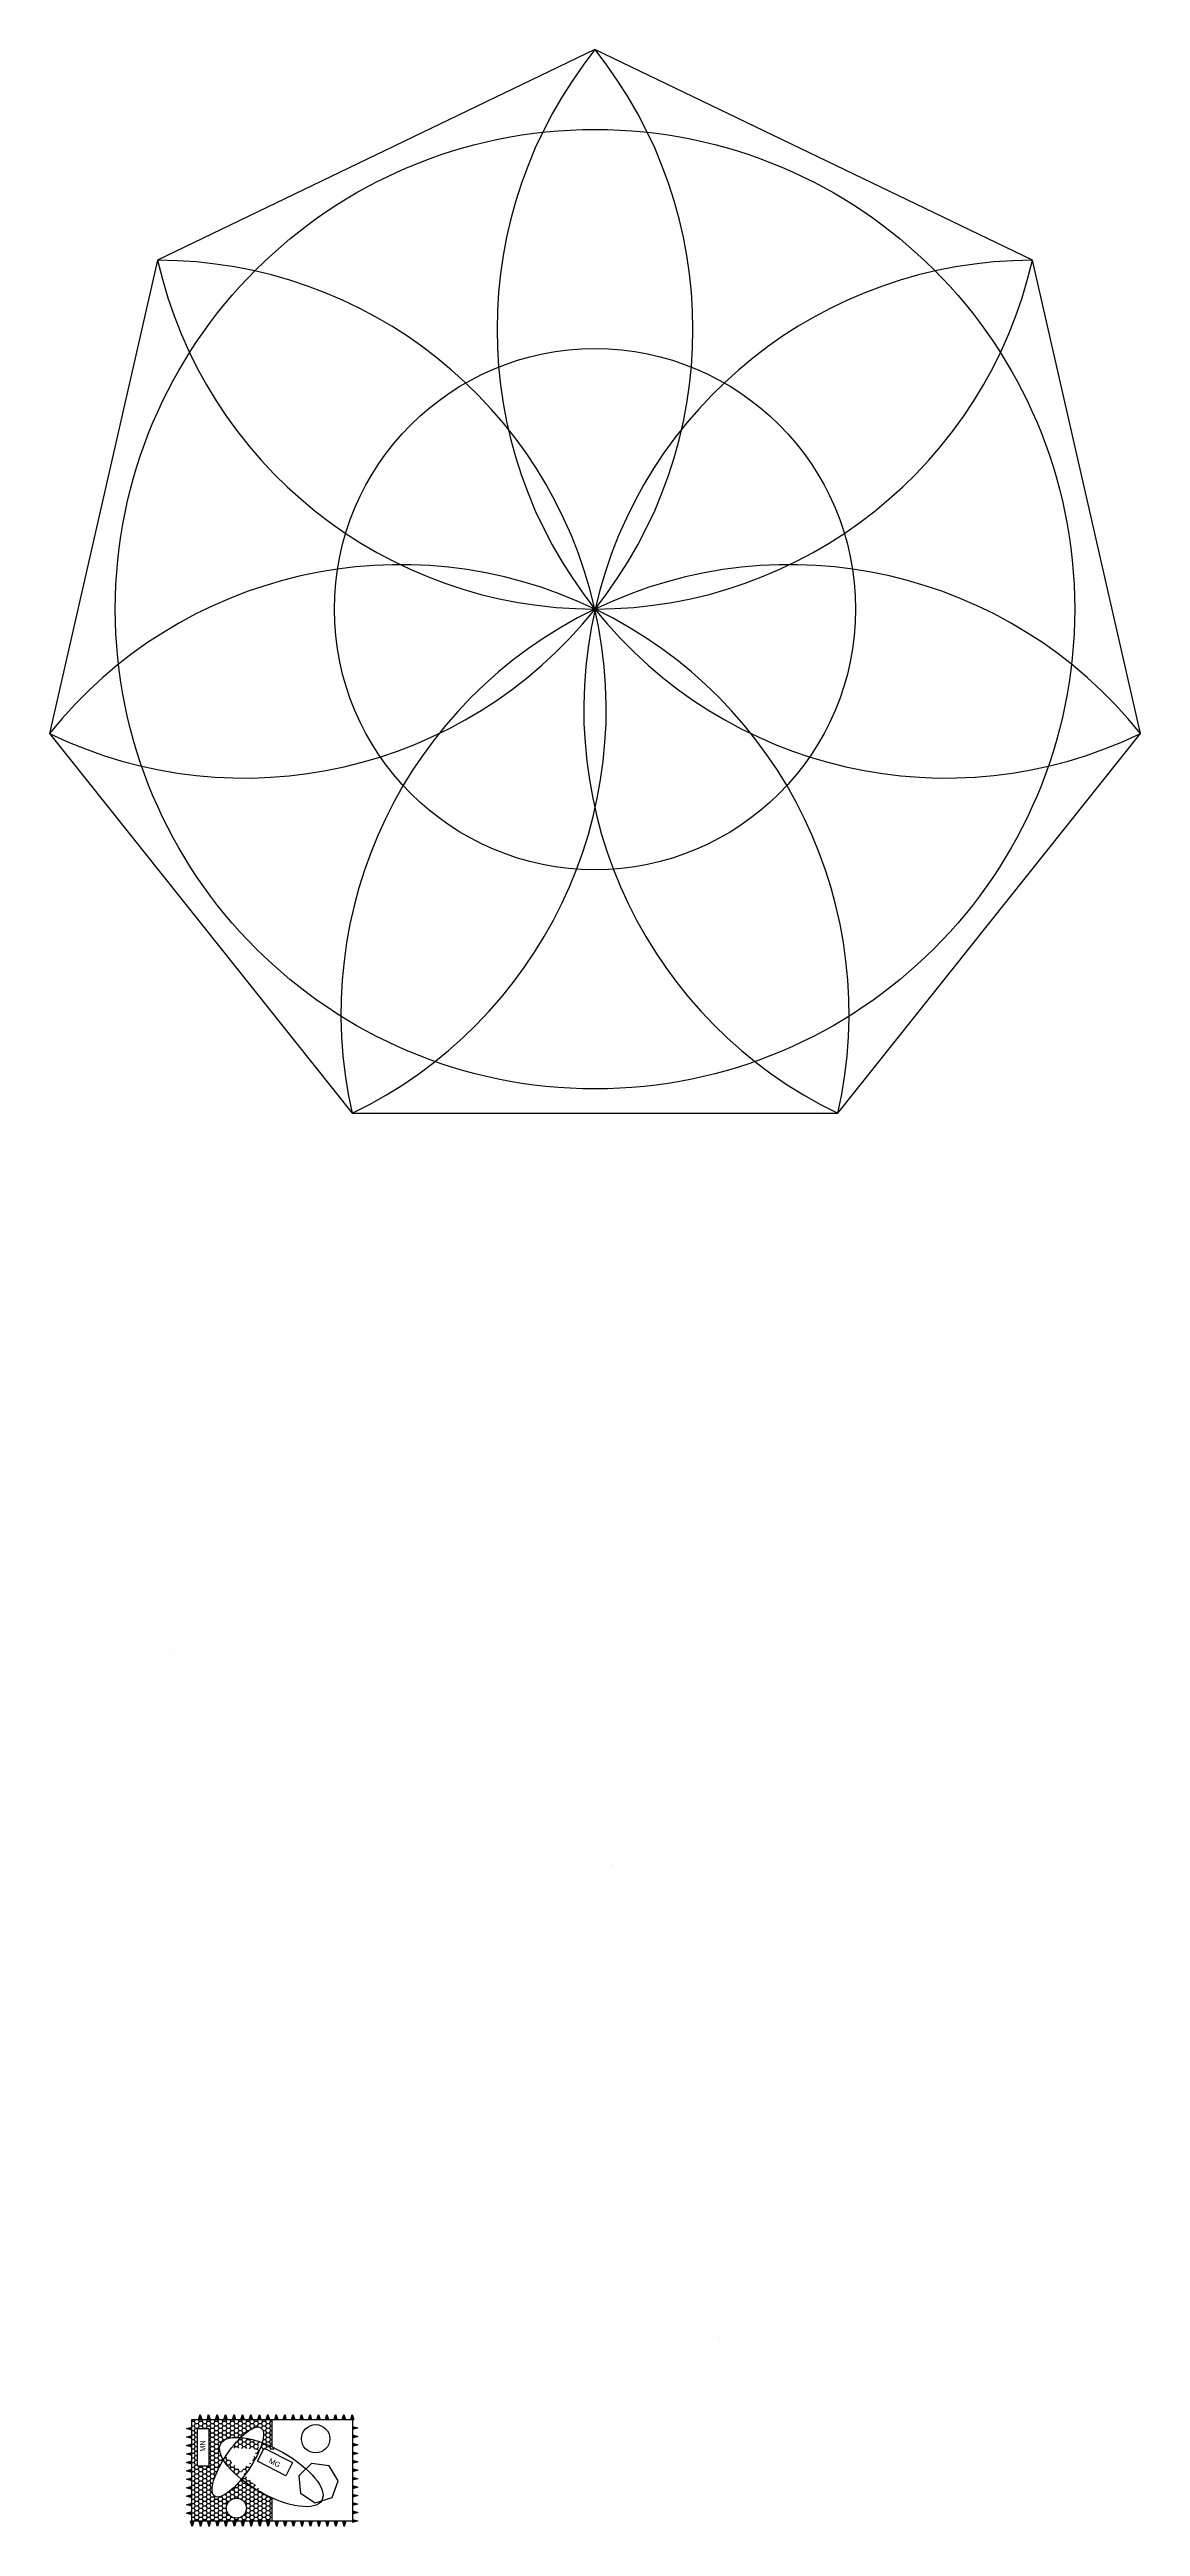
# Model space of a CAD drawing. Header units: inches. Extents: x 132 to 8235, y 188 to 2533.
# Drawn here: x 132 to 1165, y 188 to 2533 of the extents above.
import ezdxf

# ---------------------------------------------------------------- set-up
doc = ezdxf.new("R2010")
doc.units = ezdxf.units.IN
doc.header["$MEASUREMENT"] = 0
doc.layers.add('nereikės', color=7, linetype='Continuous')
doc.styles.get("Standard").update_dxf_attribs({"font": 'Arial.ttf'})

# ---------------------------------------------------------------- blocks, each defined once
blk = doc.blocks.new('tv')
h = blk.add_hatch(color=256)
h.dxf.hatch_style = 1
h.paths.add_polyline_path([(-1.5, 0), (1.5, 0), (0, 5)])
for p, q in [((-1.5, 0), (0, 5)), ((-1.5, 0), (1.5, 0)), ((0, 5), (1.5, 0))]:
    blk.add_line(p, q)

msp = doc.modelspace()

# ---------------------------------------------------------------- hatches: boundary and pattern name
h = msp.add_hatch()
h.set_pattern_fill('HONEY', color=256, scale=20)
edge = h.paths.add_edge_path()
edge.add_ellipse((310.1, 249.4), major_axis=(-21.9, -32.4), ratio=0.323279, start_angle=278.822, end_angle=432.5452, ccw=False)
edge.add_ellipse((341.8, 239.9), major_axis=(-47.8, 26.9), ratio=0.393998, start_angle=318.8335, end_angle=394.5152, ccw=False)
edge.add_ellipse((310.1, 249.4), major_axis=(-21.9, -32.4), ratio=0.323279, start_angle=135.6876, end_angle=238.0683, ccw=False)
edge.add_ellipse((341.8, 239.9), major_axis=(-47.8, 26.9), ratio=0.393998, start_angle=281.5621, end_angle=292.7308, ccw=False)
edge.add_line((342.6, 263.7), (342.6, 289.5))
edge.add_line((342.6, 289.5), (266.5, 289.5))
edge.add_line((266.5, 289.5), (266.5, 193.4))
edge.add_line((266.5, 193.4), (342.6, 193.4))
edge.add_line((342.6, 193.4), (342.6, 215.3))
edge.add_ellipse((341.8, 239.9), major_axis=(-47.8, 26.9), ratio=0.393998, start_angle=67.3003, end_angle=103.486, ccw=False)
h.paths.add_polyline_path([(271.5, 245.8), (271.5, 280.7), (282.9, 280.7), (282.9, 245.8)], flags=16)
h.paths.add_polyline_path([(318.3, 205.7, -1), (299.4, 205.7, -1)], flags=16)
h.paths.add_polyline_path([(282.1, 257.4), (282.1, 270.8), (271.8, 270.8), (271.8, 257.4)], flags=8)

# ---------------------------------------------------------------- linework, layer by layer
for p, q in [((342.6, 263.7), (342.6, 289.5)), ((342.6, 193.4), (342.6, 215.3))]:
    msp.add_line(p, q)
for points in [[(249.7, 1014.9), (249.7, 1014.9)], [(663.9, 815.5), (663.9, 815.5)], [(766.2, 367.3), (766.2, 367.3)], [(266.5, 289.5), (418.6, 289.5), (418.6, 193.4), (266.5, 193.4)], [(282.9, 280.7), (271.5, 280.7), (271.5, 245.8), (282.9, 245.8)], [(335, 262.4), (361.8, 248.8), (355.5, 236.4), (328.7, 250.1)], [(399.3, 215.9), (405.1, 231.5), (396.5, 245.8), (379.9, 247.9), (368, 236.4), (369.5, 219.8), (383.5, 210.7)]]:
    msp.add_lwpolyline(points, close=True)
for centre, radius in [((383.8, 271.4), 13.4), ((308.8, 205.7), 9.48)]:
    msp.add_circle(centre, radius)
for centre, major_axis, ratio in [((310.1, 249.4), (-21.9, -32.4), 0.323279), ((341.8, 239.9), (-47.8, 26.9), 0.393998)]:
    msp.add_ellipse(centre, major_axis=major_axis, ratio=ratio)
at = {"layer": 'nereikės'}
msp.add_lwpolyline([(418.5, 1526.3), (878.2, 1526.3), (1164.8, 1885.7), (1062.5, 2333.8), (648.3, 2533.3), (234.1, 2333.8), (131.8, 1885.7)], close=True, dxfattribs=at)
for radius in [454.2, 246.7]:
    msp.add_circle((648.3, 2003.5), radius, dxfattribs=at)
for centre, start, end in [((316.2, 2268.4), 244.2857, 38.5714), ((980.4, 2268.4), 141.4286, 295.7143), ((234.1, 1909), 295.7143, 90), ((648.3, 2428.4), 192.8571, 347.1429), ((1062.5, 1909), 90, 244.2857), ((464, 1620.8), 347.1429, 141.4286), ((832.6, 1620.8), 38.5714, 192.8571)]:
    msp.add_arc(centre, 424.8, start, end, dxfattribs=at)

# ---------------------------------------------------------------- block references
for p, rotation in [((266.5, 281), 90), ((418.6, 281.6), 270), ((266.5, 273), 90), ((266.5, 265), 90), ((266.5, 257), 90), ((418.6, 273.6), 270), ((418.6, 265.6), 270), ((418.6, 257.6), 270), ((266.5, 249), 90), ((266.5, 241), 90), ((266.5, 233), 90), ((418.6, 249.6), 270), ((418.6, 241.6), 270), ((418.6, 233.6), 270), ((266.5, 225), 90), ((266.5, 217), 90), ((418.6, 225.6), 270), ((418.6, 217.6), 270), ((418.6, 209.6), 270), ((266.5, 209), 90), ((266.5, 201), 90), ((266.9, 193.4), 180), ((274.9, 193.4), 180), ((282.9, 193.4), 180), ((290.9, 193.4), 180), ((298.9, 193.4), 180), ((306.9, 193.4), 180), ((314.9, 193.4), 180), ((322.9, 193.4), 180), ((330.9, 193.4), 180), ((338.9, 193.4), 180), ((346.9, 193.4), 180), ((354.9, 193.4), 180), ((362.9, 193.4), 180), ((370.9, 193.4), 180), ((378.9, 193.4), 180), ((386.9, 193.4), 180), ((394.9, 193.4), 180), ((402.9, 193.4), 180), ((410.9, 193.4), 180), ((418.6, 201.6), 270), ((418.6, 193.6), 270)]:
    msp.add_blockref('tv', p, dxfattribs=dict(rotation=rotation))
for p in [(274.5, 289.5), (282.5, 289.5), (290.5, 289.5), (298.5, 289.5), (306.5, 289.5), (314.5, 289.5), (322.5, 289.5), (330.5, 289.5), (338.5, 289.5), (346.5, 289.5), (354.5, 289.5), (362.5, 289.5), (370.5, 289.5), (378.5, 289.5), (386.5, 289.5), (394.5, 289.5), (402.5, 289.5), (410.5, 289.5), (418.5, 289.5)]:
    msp.add_blockref('tv', p)

# ---------------------------------------------------------------- texts
msp.add_text('MG', height=5, rotation=333.2304).set_placement((338.9, 248.8))
at = {"insert": (274.4, 259.1), "char_height": 5, "attachment_point": 1, "rotation": 90}
msp.add_mtext_dynamic_manual_height_columns('MN', width=8.056, gutter_width=1, heights=[0], dxfattribs=at)

doc.saveas('drawing.dxf')
